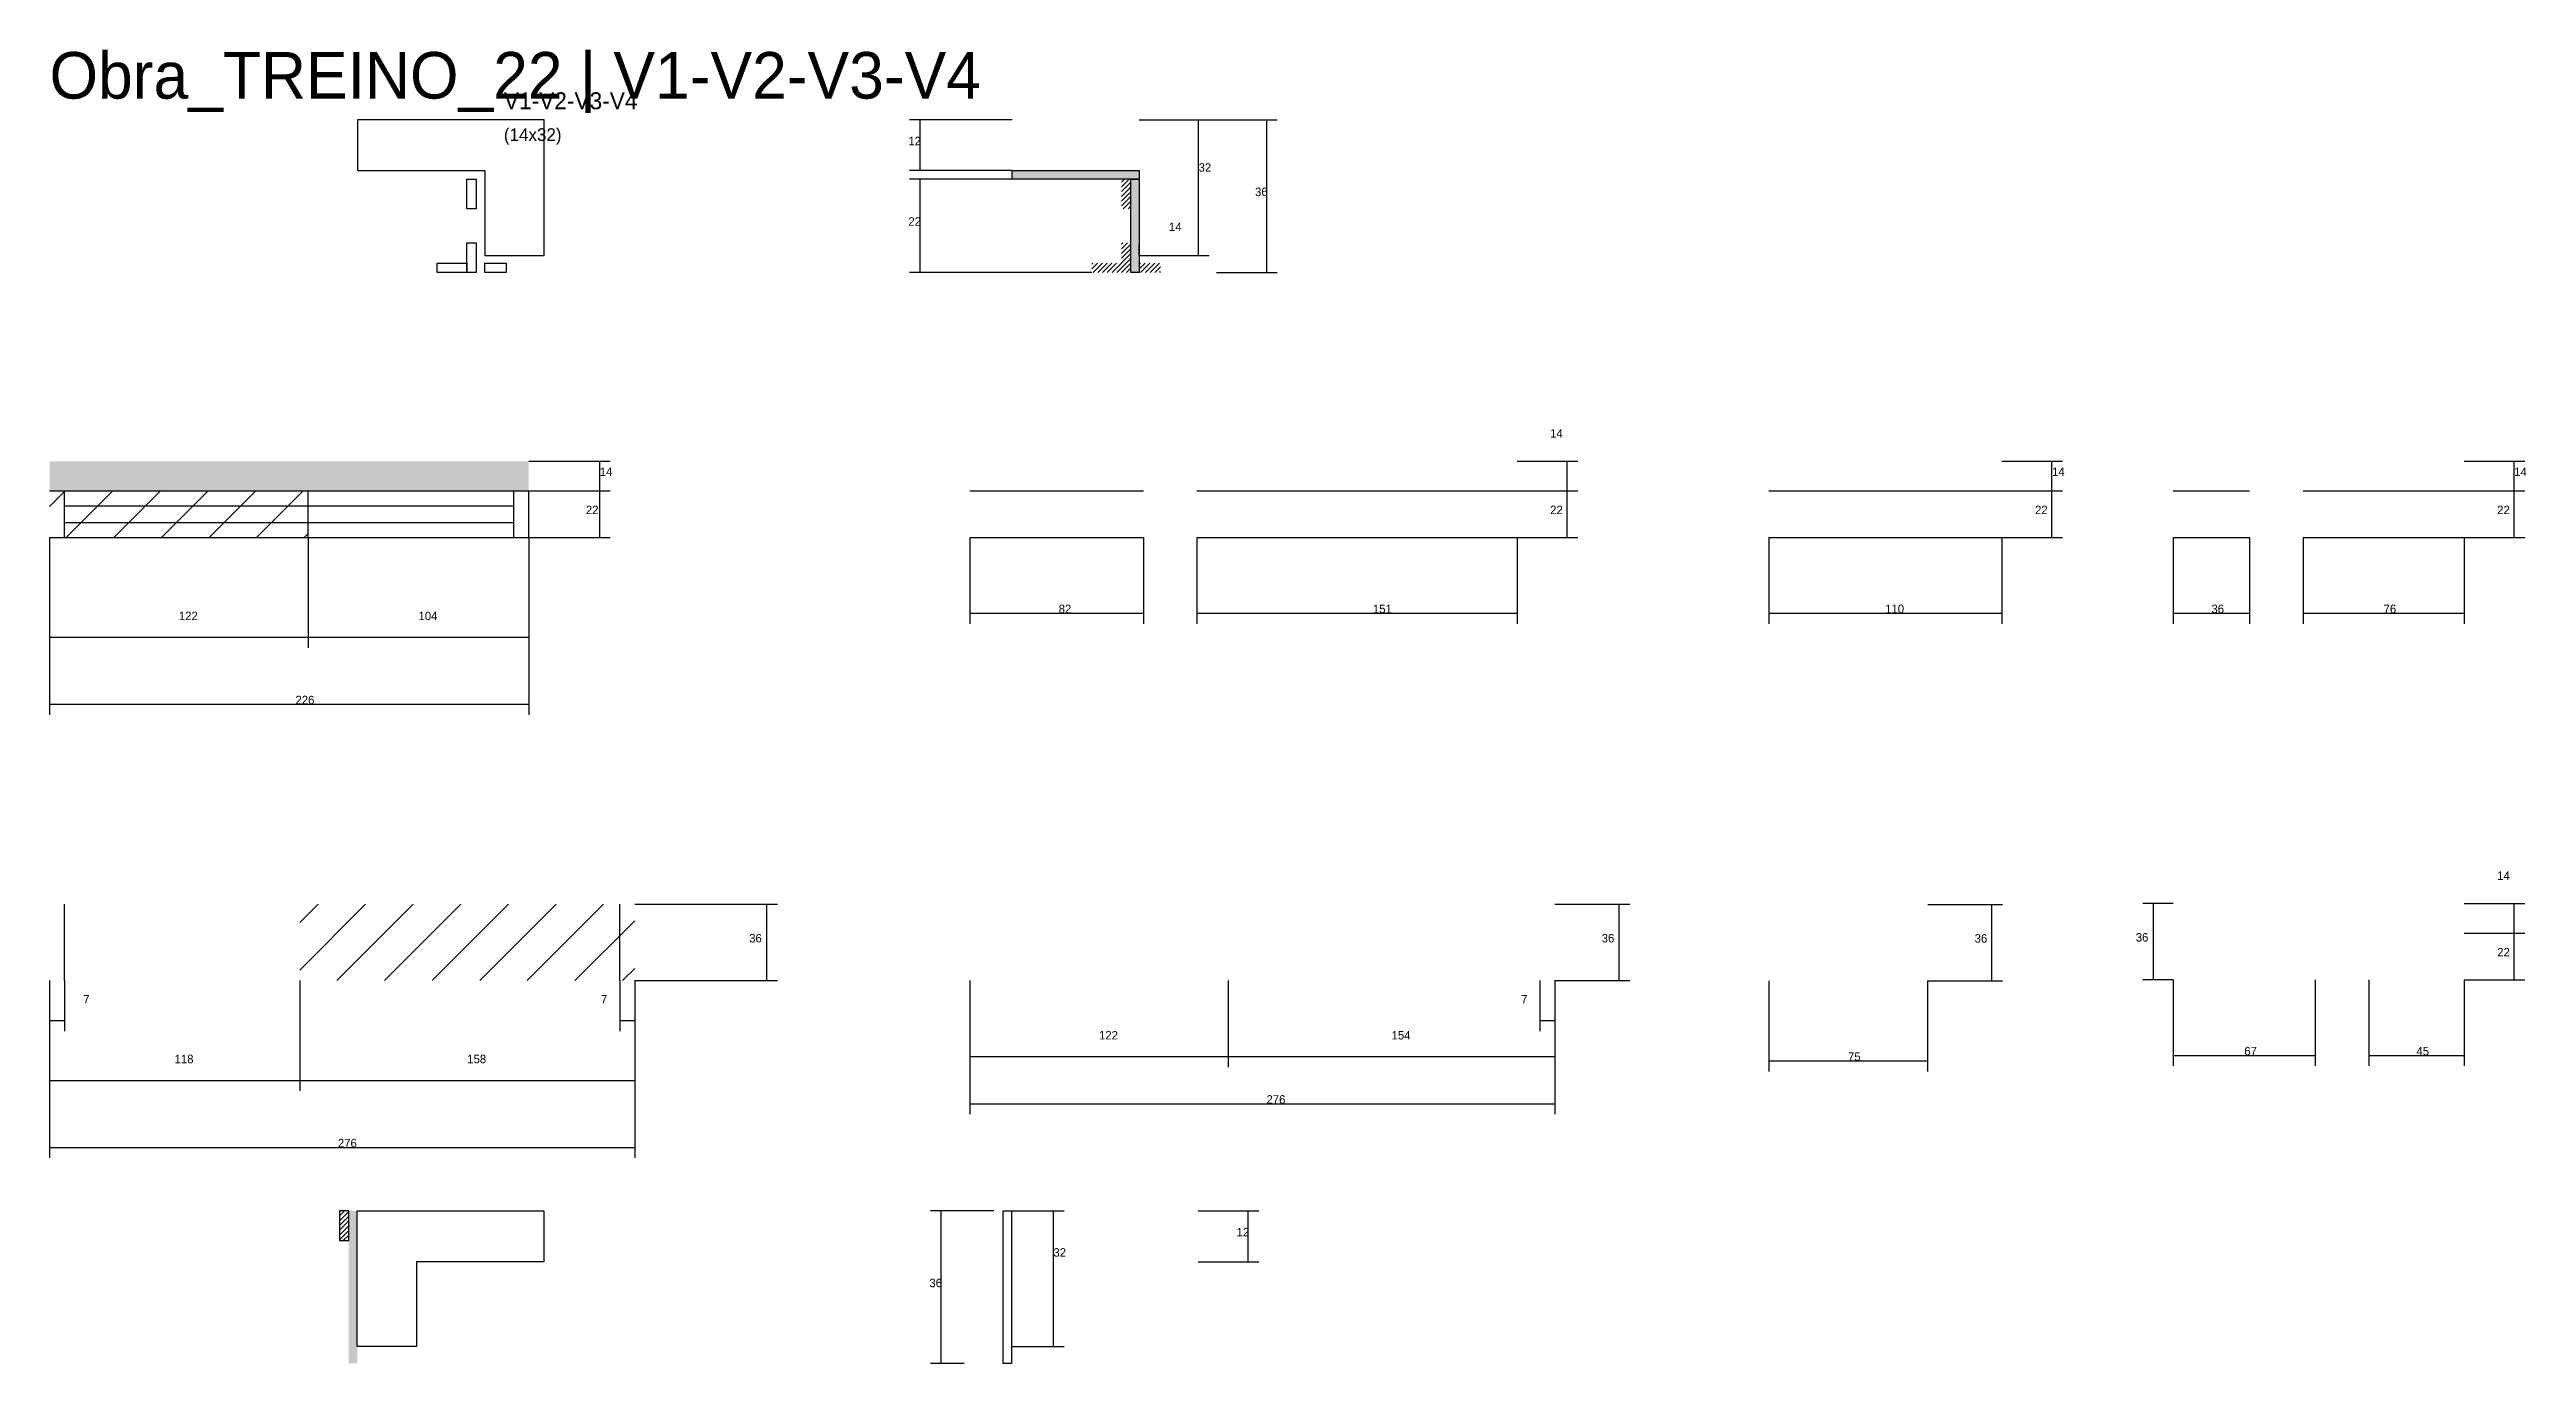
# Model space of a CAD drawing. Header units: metres. Extents: x -41 to 34800, y -36000 to 1848.
# Drawn here: x 26180 to 27348, y -27657 to -27037 of the extents above; entities that cross this region are included whole.
import ezdxf

# ---------------------------------------------------------------- set-up
doc = ezdxf.new("R2010")
doc.units = ezdxf.units.M
for name, color, linetype in [('CONCRETO', 251, 'Continuous'), ('COTA', 4, 'Continuous'), ('Cota Seção (2x)', 4, 'Continuous'), ('Hachura', 253, 'Continuous'), ('LABEL_ID', 3, 'Continuous'), ('Madeira', 126, 'Continuous'), ('Painéis', 200, 'Continuous'), ('SARR_2.2x7', 40, 'Continuous'), ('Texto Seção', 7, 'Continuous')]:
    doc.layers.add(name, color=color, linetype=linetype)

msp = doc.modelspace()

# ---------------------------------------------------------------- texts
at = {"layer": 'COTA'}
for s, p in [('12', (26585.1, -27082)), ('36', (26748.6, -27106)), ('22', (26585.1, -27120)), ('14', (26887.8, -27220)), ('14', (26439.5, -27238.1)), ('14', (27124.5, -27238.1)), ('14', (27342.5, -27238.1)), ('22', (26433, -27256.1)), ('22', (26887.8, -27256.1)), ('22', (27116.5, -27256.1)), ('22', (27334.5, -27256.1)), ('122', (26241, -27306.1)), ('104', (26354, -27306.1)), ('82', (26656, -27302.8)), ('151', (26804.2, -27302.8)), ('110', (27045.8, -27302.8)), ('36', (27199.7, -27302.8)), ('76', (27280.9, -27302.8)), ('226', (26296, -27345.8)), ('14', (27334.5, -27428.7)), ('36', (26510, -27458.2)), ('36', (26912.1, -27458.2)), ('36', (27088, -27458.3)), ('36', (27164, -27457.8)), ('22', (27334.5, -27464.8)), ('7', (26195.9, -27487)), ('7', (26440.1, -27487)), ('7', (26874.1, -27487)), ('122', (26675, -27504)), ('154', (26813, -27504)), ('118', (26239, -27515.2)), ('158', (26377, -27515.2)), ('75', (27028.3, -27514.1)), ('67', (27215.2, -27511.5)), ('45', (27296.4, -27511.5)), ('276', (26754, -27534.3)), ('276', (26316, -27554.9)), ('12', (26739.9, -27596.9)), ('36', (26595, -27620.9))]:
    msp.add_text(s, height=4, dxfattribs=at).set_placement(p)
at = {"layer": 'Cota Seção (2x)'}
for s, p in [('32', (26722, -27094.5)), ('14', (26708, -27122.5)), ('32', (26653.5, -27606.5))]:
    msp.add_text(s, height=4, dxfattribs=at).set_placement(p)
at = {"layer": 'LABEL_ID'}
msp.add_text('Obra_TREINO_22 | V1-V2-V3-V4', height=22, dxfattribs=at).set_placement((26180, -27060))
at = {"layer": 'Texto Seção'}
for s, height, p in [('V1-V2-V3-V4', 8, (26394.3, -27065)), ('(14x32)', 6, (26394.3, -27080))]:
    msp.add_text(s, height=height, dxfattribs=at).set_placement(p)

# ---------------------------------------------------------------- hatches: boundary and pattern name
at = {"layer": 'COTA'}
h = msp.add_hatch(dxfattribs=at)
h.set_pattern_fill('AR-CONC', scale=0.03)
h.paths.add_polyline_path([(26406, -27231.1), (26180, -27231.1), (26180, -27231.1), (26180, -27245.1), (26180, -27245.1), (26406, -27245.1), (26406, -27245.1), (26406, -27231.1)])
at = {"layer": 'Hachura'}
h = msp.add_hatch(color=8, dxfattribs=at)
h.dxf.hatch_style = 1
h.paths.add_polyline_path([(26634, -27098), (26634, -27094), (26634, -27094), (26694, -27094), (26694, -27094), (26694, -27098), (26694, -27098), (26634, -27098)])
h = msp.add_hatch(dxfattribs=at)
h.set_pattern_fill('ANSI31', scale=0.5)
h.paths.add_polyline_path([(26690, -27112), (26685.6, -27112), (26685.6, -27112), (26685.6, -27098), (26685.6, -27098), (26690, -27098), (26690, -27098), (26690, -27112)])
h = msp.add_hatch(color=8, dxfattribs=at)
h.dxf.hatch_style = 1
h.paths.add_polyline_path([(26690, -27098), (26694, -27098), (26694, -27098), (26694, -27142), (26694, -27142), (26690, -27142), (26690, -27142), (26690, -27098)])
h = msp.add_hatch(dxfattribs=at)
h.set_pattern_fill('ANSI31', scale=0.5)
h.paths.add_polyline_path([(26685.6, -27137.6), (26685.6, -27142), (26685.6, -27142), (26671.6, -27142), (26671.6, -27142), (26671.6, -27137.6), (26671.6, -27137.6), (26685.6, -27137.6)])
h = msp.add_hatch(dxfattribs=at)
h.set_pattern_fill('ANSI31', scale=0.5)
h.paths.add_polyline_path([(26690, -27142), (26685.6, -27142), (26685.6, -27142), (26685.6, -27128), (26685.6, -27128), (26690, -27128), (26690, -27128), (26690, -27142)])
h = msp.add_hatch(dxfattribs=at)
h.set_pattern_fill('ANSI31', scale=0.5)
h.paths.add_polyline_path([(26694, -27142), (26694, -27137.6), (26694, -27137.6), (26704, -27137.6), (26704, -27137.6), (26704, -27142), (26704, -27142), (26694, -27142)])
h = msp.add_hatch(dxfattribs=at)
h.set_pattern_fill('ANSI31', scale=5)
h.paths.add_polyline_path([(26180, -27245.1), (26180, -27267.1), (26302, -27267.1), (26302, -27245.1)])
h = msp.add_hatch(dxfattribs=at)
h.set_pattern_fill('ANSI31', scale=5)
h.paths.add_polyline_path([(26298, -27440.2), (26298, -27476.2), (26456, -27476.2), (26456, -27440.2)])
h = msp.add_hatch(dxfattribs=at)
h.set_pattern_fill('ANSI31', scale=0.5)
h.paths.add_polyline_path([(26321.1, -27584.9), (26316.7, -27584.9), (26316.7, -27584.9), (26316.7, -27598.9), (26316.7, -27598.9), (26321.1, -27598.9), (26321.1, -27598.9), (26321.1, -27584.9)])
h = msp.add_hatch(color=8, dxfattribs=at)
h.dxf.hatch_style = 1
h.paths.add_polyline_path([(26321.1, -27584.9), (26325.1, -27584.9), (26325.1, -27584.9), (26325.1, -27656.9), (26325.1, -27656.9), (26321.1, -27656.9), (26321.1, -27656.9), (26321.1, -27584.9)])

# ---------------------------------------------------------------- linework, layer by layer
at = {"layer": 'CONCRETO'}
msp.add_lwpolyline([(26325.3, -27070), (26325.3, -27094), (26385.3, -27094), (26385.3, -27134), (26413.3, -27134), (26413.3, -27090), (26413.3, -27070), (26385.3, -27070), (26385.3, -27070)], close=True, dxfattribs=at)
for points in [[(26325.1, -27604.9), (26325.1, -27584.9), (26352.8, -27584.9)], [(26352.8, -27584.9), (26413.1, -27584.9), (26413.1, -27608.9), (26353.1, -27608.9), (26353.1, -27648.9), (26325.1, -27648.9), (26325.1, -27604.9), (26325.1, -27604.9)]]:
    msp.add_lwpolyline(points, dxfattribs=at)
at = {"layer": 'COTA'}
for p, q in [((26634, -27070), (26585.6, -27070)), ((26590.6, -27094), (26590.6, -27070)), ((26714.8, -27070), (26759.1, -27070)), ((26754.1, -27142), (26754.1, -27070)), ((26634, -27094), (26585.6, -27094)), ((26634, -27098), (26585.6, -27098)), ((26590.6, -27142), (26590.6, -27098)), ((26671.6, -27142), (26585.6, -27142)), ((26730.4, -27142), (26759.1, -27142)), ((26406, -27231.1), (26444.5, -27231.1)), ((26439.5, -27245.1), (26439.5, -27231.1)), ((26872.2, -27231.1), (26900.8, -27231.1)), ((26895.8, -27245.1), (26895.8, -27231.1)), ((27100.8, -27231.1), (27129.5, -27231.1)), ((27124.5, -27245.1), (27124.5, -27231.1)), ((27318.9, -27231.1), (27347.5, -27231.1)), ((27342.5, -27245.1), (27342.5, -27231.1)), ((26406, -27245.1), (26444.5, -27245.1)), ((26406, -27245.1), (26444.5, -27245.1)), ((26439.5, -27267.1), (26439.5, -27245.1)), ((26872.2, -27245.1), (26900.8, -27245.1)), ((26872.2, -27245.1), (26900.8, -27245.1)), ((26895.8, -27267.1), (26895.8, -27245.1)), ((27100.8, -27245.1), (27129.5, -27245.1)), ((27100.8, -27245.1), (27129.5, -27245.1)), ((27124.5, -27267.1), (27124.5, -27245.1)), ((27318.9, -27245.1), (27347.5, -27245.1)), ((27318.9, -27245.1), (27347.5, -27245.1)), ((27342.5, -27267.1), (27342.5, -27245.1)), ((26180, -27267.1), (26180, -27319.2)), ((26180, -27267.1), (26180, -27350.8)), ((26302, -27267.1), (26302, -27319.2)), ((26302, -27267.1), (26302, -27319.2)), ((26406, -27267.1), (26444.5, -27267.1)), ((26406, -27267.1), (26406, -27319.2)), ((26406, -27267.1), (26406, -27350.8)), ((26614, -27267.1), (26614, -27307.8)), ((26696, -27267.1), (26696, -27307.8)), ((26721.2, -27267.1), (26721.2, -27307.8)), ((26872.2, -27267.1), (26872.2, -27307.8)), ((26872.2, -27267.1), (26900.8, -27267.1)), ((26990.9, -27267.1), (26990.9, -27307.8)), ((27100.8, -27267.1), (27100.8, -27307.8)), ((27100.8, -27267.1), (27129.5, -27267.1)), ((27181.7, -27267.1), (27181.7, -27307.8)), ((27217.7, -27267.1), (27217.7, -27307.8)), ((27242.9, -27267.1), (27242.9, -27307.8)), ((27318.9, -27267.1), (27318.9, -27307.8)), ((27318.9, -27267.1), (27347.5, -27267.1)), ((26614, -27302.8), (26696, -27302.8)), ((26721.2, -27302.8), (26872.2, -27302.8)), ((26990.9, -27302.8), (27100.8, -27302.8)), ((27181.7, -27302.8), (27217.7, -27302.8)), ((27242.9, -27302.8), (27318.9, -27302.8)), ((26180, -27314.2), (26302, -27314.2)), ((26302, -27314.2), (26406, -27314.2)), ((26180, -27345.8), (26406, -27345.8)), ((26456, -27440.2), (26523.3, -27440.2)), ((26518.3, -27476.2), (26518.3, -27440.2)), ((26890, -27440.2), (26925.4, -27440.2)), ((26920.4, -27476.2), (26920.4, -27440.2)), ((27065.9, -27440.3), (27101.2, -27440.3)), ((27096.2, -27476.3), (27096.2, -27440.3)), ((27181.7, -27439.8), (27167.3, -27439.8)), ((27172.3, -27475.8), (27172.3, -27439.8)), ((27318.9, -27439.8), (27347.5, -27439.8)), ((27342.5, -27453.8), (27342.5, -27439.8)), ((27318.9, -27453.8), (27347.5, -27453.8)), ((27318.9, -27453.8), (27347.5, -27453.8)), ((27342.5, -27475.8), (27342.5, -27453.8)), ((26180, -27476.2), (26180, -27528.3)), ((26180, -27476.2), (26180, -27559.9)), ((26180, -27476.2), (26180, -27500.1)), ((26187, -27476.2), (26187, -27500.1)), ((26298, -27476.2), (26298, -27528.3)), ((26298, -27476.2), (26298, -27528.3)), ((26449, -27476.2), (26449, -27500.1)), ((26456, -27476.2), (26456, -27528.3)), ((26456, -27476.2), (26456, -27559.9)), ((26456, -27476.2), (26523.3, -27476.2)), ((26456, -27476.2), (26456, -27500.1)), ((26614, -27476.2), (26614, -27517.1)), ((26614, -27476.2), (26614, -27539.3)), ((26736, -27476.2), (26736, -27517.1)), ((26736, -27476.2), (26736, -27517.1)), ((26883, -27476.2), (26883, -27500.1)), ((26890, -27476.2), (26890, -27517.1)), ((26890, -27476.2), (26890, -27539.3)), ((26890, -27476.2), (26925.4, -27476.2)), ((26890, -27476.2), (26890, -27500.1)), ((26990.9, -27476.3), (26990.9, -27519.1)), ((27065.8, -27476.3), (27065.8, -27519.1)), ((27065.8, -27476.3), (27101.2, -27476.3)), ((27181.7, -27475.8), (27167.3, -27475.8)), ((27181.7, -27475.8), (27181.7, -27516.5)), ((27248.7, -27475.8), (27248.7, -27516.5)), ((27273.9, -27475.8), (27273.9, -27516.5)), ((27318.9, -27475.8), (27318.9, -27516.5)), ((27318.9, -27475.8), (27347.5, -27475.8)), ((26180, -27495.1), (26187, -27495.1)), ((26449, -27495.1), (26456, -27495.1)), ((26883, -27495.1), (26890, -27495.1)), ((26614, -27512.1), (26736, -27512.1)), ((26736, -27512.1), (26890, -27512.1)), ((27181.7, -27511.5), (27248.7, -27511.5)), ((27273.9, -27511.5), (27318.9, -27511.5)), ((26180, -27523.3), (26298, -27523.3)), ((26298, -27523.3), (26456, -27523.3)), ((26990.9, -27514.1), (27065.8, -27514.1)), ((26614, -27534.3), (26890, -27534.3)), ((26180, -27554.9), (26456, -27554.9)), ((26625.4, -27584.9), (26595.5, -27584.9)), ((26600.5, -27656.9), (26600.5, -27584.9)), ((26721.8, -27584.9), (26750.4, -27584.9)), ((26745.4, -27608.9), (26745.4, -27584.9)), ((26721.8, -27608.9), (26750.4, -27608.9)), ((26611.4, -27656.9), (26595.5, -27656.9))]:
    msp.add_line(p, q, dxfattribs=at)
at = {"layer": 'Cota Seção (2x)'}
for p, q in [((26694, -27070), (26727, -27070)), ((26722, -27134), (26722, -27070)), ((26694, -27134), (26694, -27129)), ((26694, -27134), (26727, -27134)), ((26694, -27134), (26722, -27134)), ((26722, -27134), (26722, -27129)), ((26633.5, -27584.9), (26658.5, -27584.9)), ((26653.5, -27648.9), (26653.5, -27584.9)), ((26633.5, -27648.9), (26658.5, -27648.9))]:
    msp.add_line(p, q, dxfattribs=at)
at = {"layer": 'Madeira'}
for points in [[(26381.3, -27112), (26376.9, -27112), (26376.9, -27098), (26381.3, -27098)], [(26376.9, -27137.6), (26376.9, -27142), (26362.9, -27142), (26362.9, -27137.6)], [(26381.3, -27142), (26376.9, -27142), (26376.9, -27128), (26381.3, -27128)], [(26385.3, -27142), (26385.3, -27137.6), (26395.3, -27137.6), (26395.3, -27142)], [(26321.1, -27584.9), (26316.7, -27584.9), (26316.7, -27598.9), (26321.1, -27598.9)]]:
    msp.add_lwpolyline(points, close=True, dxfattribs=at)
at = {"layer": 'Painéis'}
for p, q in [((26634, -27094), (26694, -27094)), ((26694, -27134), (26722, -27134)), ((26180, -27245.1), (26406, -27245.1)), ((26302, -27267.1), (26302, -27245.1)), ((26406, -27267.1), (26406, -27245.1)), ((26614, -27245.1), (26696, -27245.1)), ((26721.2, -27245.1), (26872.2, -27245.1)), ((26990.9, -27245.1), (27100.8, -27245.1)), ((27181.7, -27245.1), (27217.7, -27245.1)), ((27242.9, -27245.1), (27318.9, -27245.1)), ((26180, -27267.1), (26406, -27267.1)), ((26614, -27267.1), (26696, -27267.1)), ((26721.2, -27267.1), (26872.2, -27267.1)), ((26990.9, -27267.1), (27100.8, -27267.1)), ((27181.7, -27267.1), (27217.7, -27267.1)), ((27242.9, -27267.1), (27318.9, -27267.1))]:
    msp.add_line(p, q, dxfattribs=at)
for points in [[(26634, -27098), (26634, -27094), (26694, -27094), (26694, -27098)], [(26690, -27098), (26694, -27098), (26694, -27142), (26690, -27142)], [(26629.8, -27584.9), (26633.8, -27584.9), (26633.8, -27656.9), (26629.8, -27656.9)]]:
    msp.add_lwpolyline(points, close=True, dxfattribs=at)
at = {"layer": 'SARR_2.2x7'}
for p, q in [((26187, -27267.1), (26187, -27245.1)), ((26187, -27252.1), (26302, -27252.1)), ((26302, -27252.1), (26399, -27252.1)), ((26399, -27267.1), (26399, -27245.1)), ((26187, -27260.1), (26302, -27260.1)), ((26302, -27260.1), (26399, -27260.1)), ((26187, -27476.2), (26187, -27440.2)), ((26449, -27476.2), (26449, -27440.2))]:
    msp.add_line(p, q, dxfattribs=at)

msp.set_redraw_order([(e.dxf.handle, doc.entitydb.next_handle()) for e in msp.query("TEXT MTEXT ATTDEF DIMENSION ARC_DIMENSION")])  # texts and dimensions are drawn at this point

doc.saveas('drawing.dxf')
